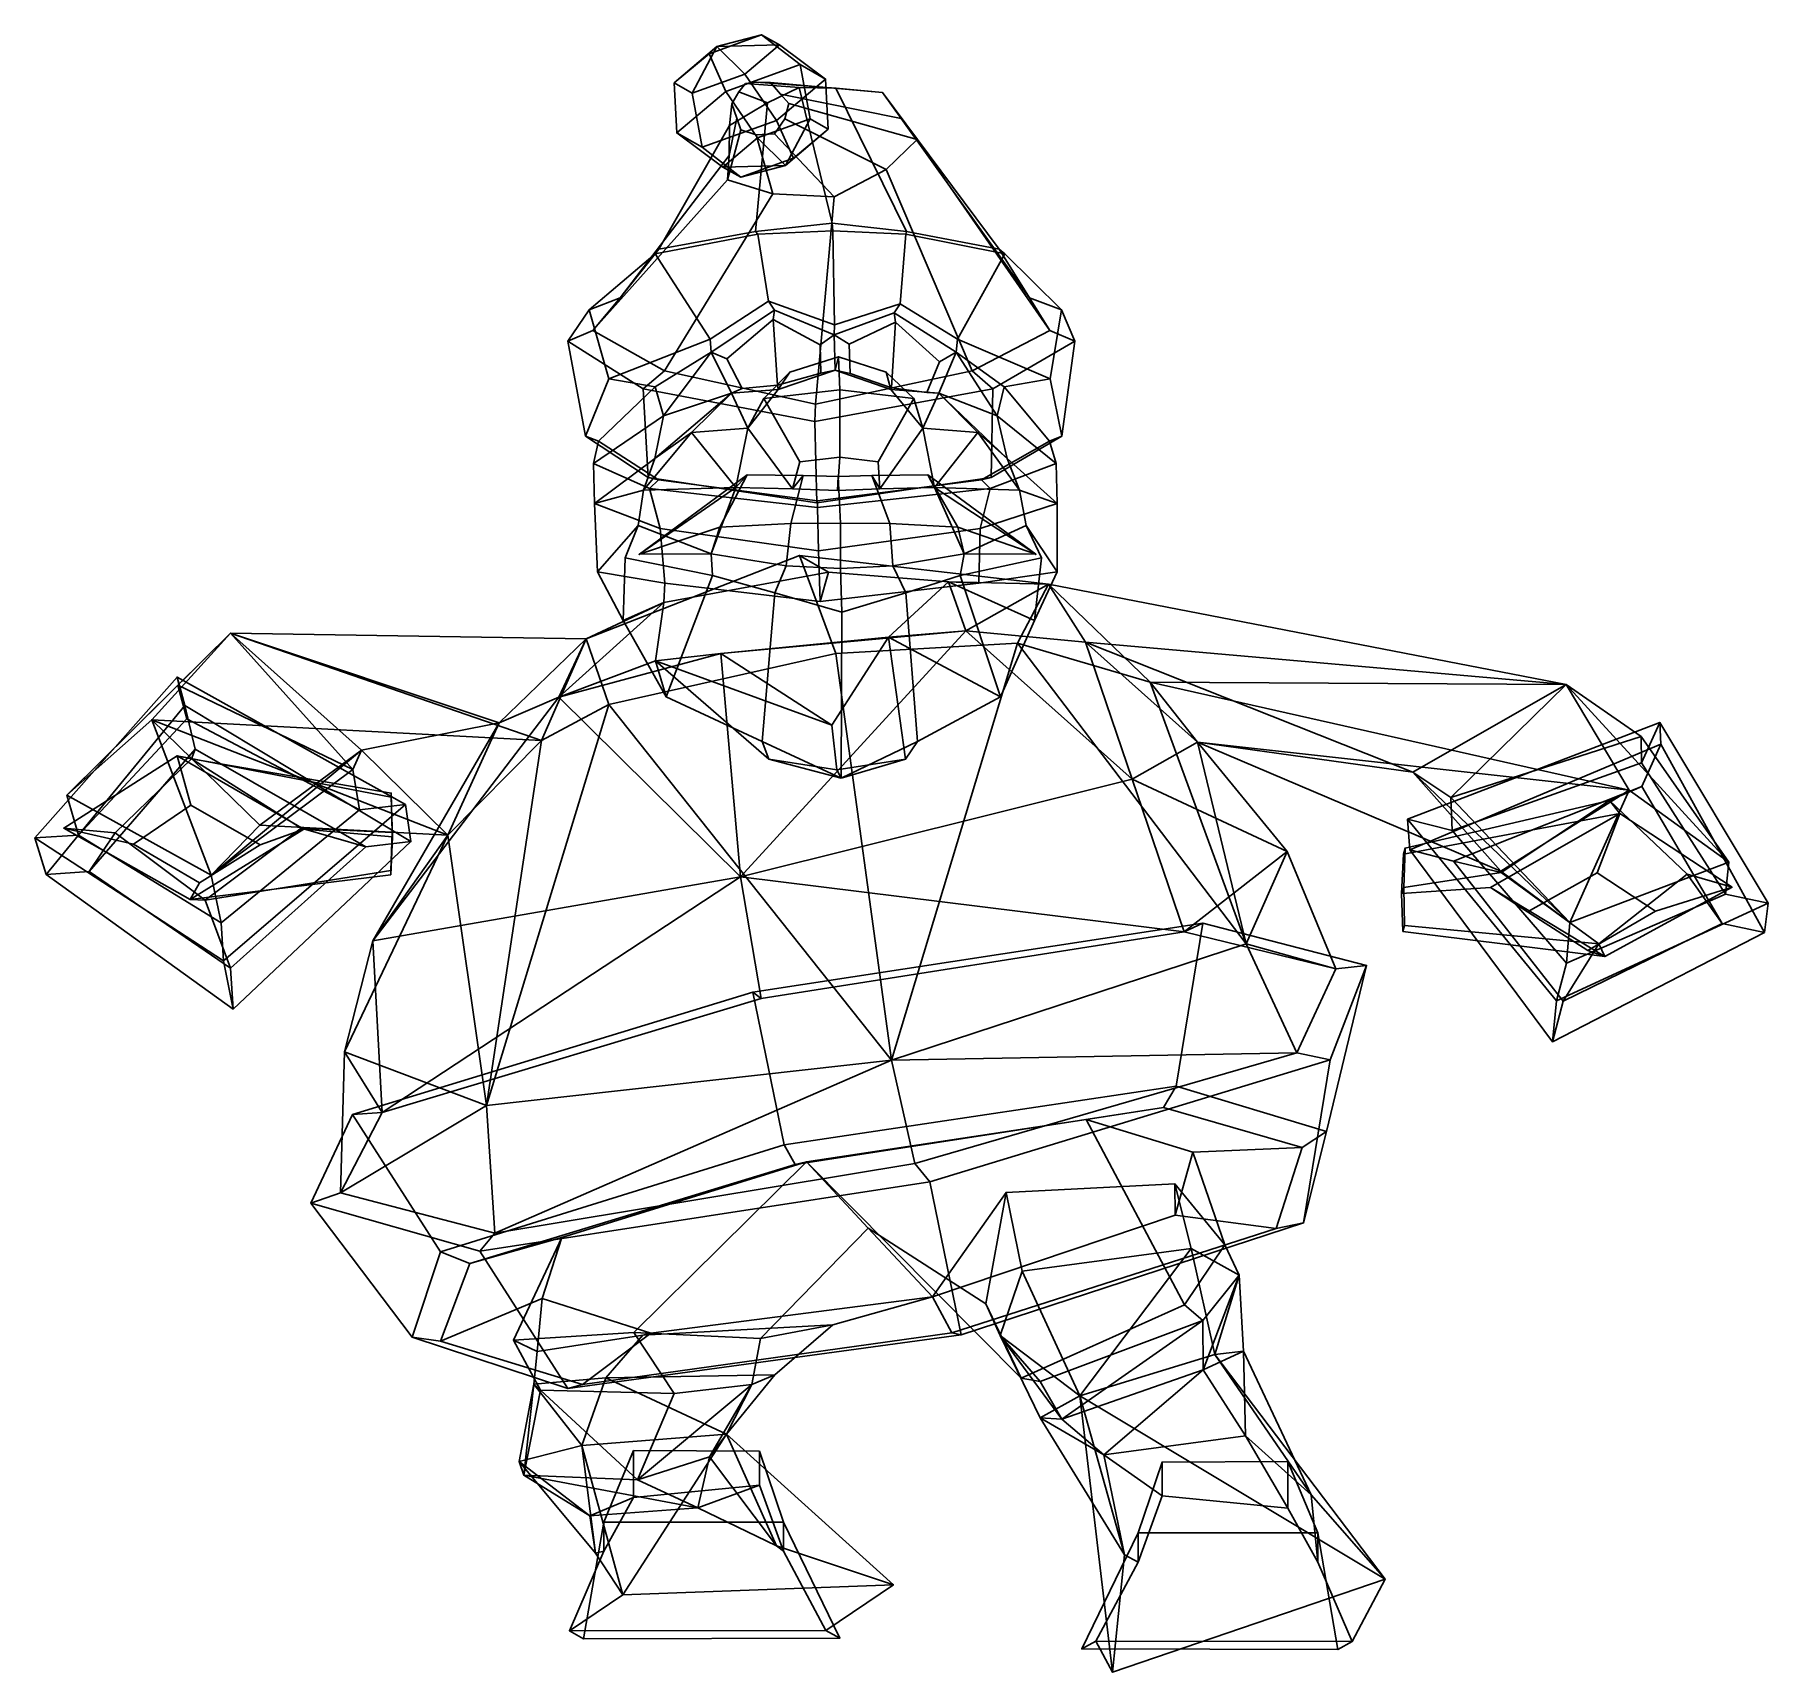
# Model space of a CAD drawing. Extents: x -237 to 232, y -162 to 281.
import ezdxf

# ---------------------------------------------------------------- set-up
doc = ezdxf.new("R2010")
doc.units = 0

msp = doc.modelspace()

# ---------------------------------------------------------------- linework, layer by layer
for p in [(-73.162956, 140.431793, 109.609863), (34.064144, 140.431793, 104.889267)]:
    msp.add_point(p)
for points in [[(-58.895756, 265.172791, -29.466976), (-52.22723, 277.793915, -37.082981), (-63.735882, 267.924805, -43.776291)], [(-52.22723, 277.793915, -37.082981), (-54.341972, 275.83075, -53.409828), (-63.735882, 267.924805, -43.776291)], [(-44.661701, 270.326691, -24.791136), (-52.22723, 277.793915, -37.082981), (-58.895756, 265.172791, -29.466976)], [(-52.22723, 277.793915, -37.082981), (-40.107868, 280.98468, -48.733936), (-54.341972, 275.83075, -53.409828)], [(-40.107868, 280.98468, -48.733936), (-29.637112, 272.875946, -57.594917), (-49.767128, 265.587189, -64.207558), (-54.341972, 275.83075, -53.409828)], [(-35.267742, 278.232666, -34.424618), (-40.107868, 280.98468, -48.733936), (-52.22723, 277.793915, -37.082981)], [(-44.661701, 270.326691, -24.791136), (-35.267742, 278.232666, -34.424618), (-52.22723, 277.793915, -37.082981)], [(-36.07716, 257.803253, -23.734631), (-22.792112, 268.983978, -37.35841), (-35.267742, 278.232666, -34.424618), (-44.661701, 270.326691, -24.791136)], [(-22.792112, 268.983978, -37.35841), (-29.637112, 272.875946, -57.594917), (-40.107868, 280.98468, -48.733936), (-35.267742, 278.232666, -34.424618)], [(-63.735882, 267.924805, -43.776291), (-54.341972, 275.83075, -53.409828), (-49.767128, 265.587189, -64.207558), (-63.052166, 254.406479, -50.583752)], [(-26.948473, 258.217682, -58.475136), (-41.182575, 253.063736, -63.151028), (-49.767128, 265.587189, -64.207558), (-29.637112, 272.875946, -57.594917)], [(-22.792112, 268.983978, -37.35841), (-22.108345, 255.465668, -44.165817), (-26.948473, 258.217682, -58.475136), (-29.637112, 272.875946, -57.594917)], [(-56.207169, 250.514511, -30.347244), (-58.895756, 265.172791, -29.466976), (-63.735882, 267.924805, -43.776291), (-63.052166, 254.406479, -50.583752)], [(-36.07716, 257.803253, -23.734631), (-44.661701, 270.326691, -24.791136), (-58.895756, 265.172791, -29.466976), (-56.207169, 250.514511, -30.347244)], [(-44.471912, 267.819489, -31.80776), (-46.24028, 265.534729, -31.748041), (-38.528465, 262.588531, 26.726847), (-29.969252, 266.718719, 28.559307)], [(-44.471912, 267.819489, -31.80776), (-29.969252, 266.718719, 28.559307), (-20.023058, 266.547729, 24.724558), (-41.560444, 268.121429, -32.729969)], [(-41.560444, 268.121429, -32.729969), (-20.023058, 266.547729, 24.724558), (-7.367664, 265.31604, 18.628414), (-37.681168, 268.025513, -34.077366)], [(-37.681168, 268.025513, -34.077366), (-7.367664, 265.31604, 18.628414), (-2.345542, 258.276855, 8.349338), (-35.012924, 264.886505, -35.73592)], [(-36.07716, 257.803253, -23.734631), (-31.5023, 247.559692, -34.532333), (-22.108345, 255.465668, -44.165817), (-22.792112, 268.983978, -37.35841)], [(-50.576485, 245.157791, -53.517494), (-63.052166, 254.406479, -50.583752), (-49.767128, 265.587189, -64.207558), (-41.182575, 253.063736, -63.151028)], [(-46.24028, 265.534729, -31.748041), (-48.160843, 262.233093, -31.878517), (-48.807255, 256.450104, 23.112186), (-38.528465, 262.588531, 26.726847)], [(-21.016737, 229.992447, 83.392311), (-29.969252, 266.718719, 28.559307), (-38.528465, 262.588531, 26.726847), (-41.737732, 227.775818, 77.021889)], [(-35.012924, 264.886505, -35.73592), (-2.345542, 258.276855, 8.349338), (1.985861, 252.658737, 0.027463), (-32.789703, 262.393585, -37.088654)], [(-21.016737, 229.992447, 83.392311), (-0.935733, 227.775818, 75.225609), (-20.023058, 266.547729, 24.724558), (-29.969252, 266.718719, 28.559307)], [(24.153473, 222.970901, 61.81086), (-7.367664, 265.31604, 18.628414), (-20.023058, 266.547729, 24.724558), (-0.935733, 227.775818, 75.225609)], [(32.359795, 209.839218, 36.093006), (-2.345542, 258.276855, 8.349338), (-7.367664, 265.31604, 18.628414), (24.153473, 222.970901, 61.81086)], [(-67.908737, 222.970932, 65.863838), (-41.737732, 227.775818, 77.021889), (-38.528465, 262.588531, 26.726847), (-48.807255, 256.450104, 23.112186)], [(-46.794781, 258.374329, -33.263844), (-45.763756, 255.222458, -34.366432), (-49.317223, 241.68251, 5.578467), (-48.934357, 248.30925, 13.390257)], [(-48.160843, 262.233093, -31.878517), (-46.794781, 258.374329, -33.263844), (-48.934357, 248.30925, 13.390257), (-48.807255, 256.450104, 23.112186)], [(-33.617031, 245.596481, -50.859123), (-41.182575, 253.063736, -63.151028), (-26.948473, 258.217682, -58.475136)], [(-33.804291, 258.194733, -37.742088), (-6.385736, 244.469894, -6.74342), (-20.43564, 237.15387, -10.394951), (-36.614635, 254.190445, -37.73608)], [(-32.789703, 262.393585, -37.088654), (1.985861, 252.658737, 0.027463), (-6.385736, 244.469894, -6.74342), (-33.804291, 258.194733, -37.742088)], [(-22.108345, 255.465668, -44.165817), (-33.617031, 245.596481, -50.859123), (-26.948473, 258.217682, -58.475136)], [(37.862965, 200.917648, 13.981501), (1.985861, 252.658737, 0.027463), (-2.345542, 258.276855, 8.349338), (32.359795, 209.839218, 36.093006)], [(-78.343346, 209.839218, 40.96664), (-67.908737, 222.970932, 65.863838), (-48.807255, 256.450104, 23.112186), (-48.934357, 248.30925, 13.390257)], [(-56.207169, 250.514511, -30.347244), (-63.052166, 254.406479, -50.583752), (-50.576485, 245.157791, -53.517494), (-45.736359, 242.405777, -39.208179)], [(-36.07716, 257.803253, -23.734631), (-56.207169, 250.514511, -30.347244), (-45.736359, 242.405777, -39.208179), (-31.5023, 247.559692, -34.532333)], [(-45.763756, 255.222458, -34.366432), (-41.56805, 253.903473, -36.113091), (-37.085842, 237.901657, -3.421662), (-49.317223, 241.68251, 5.578467)], [(-41.56805, 253.903473, -36.113091), (-36.614635, 254.190445, -37.73608), (-20.43564, 237.15387, -10.394951), (-37.085842, 237.901657, -3.421662)], [(-31.5023, 247.559692, -34.532333), (-33.617031, 245.596481, -50.859123), (-22.108345, 255.465668, -44.165817)], [(-33.617031, 245.596481, -50.859123), (-50.576485, 245.157791, -53.517494), (-41.182575, 253.063736, -63.151028)], [(16.839376, 190.075989, -3.962973), (-6.385736, 244.469894, -6.74342), (1.985861, 252.658737, 0.027463), (37.862965, 200.917648, 13.981501)], [(-85.768349, 200.917648, 19.424284), (-78.343346, 209.839218, 40.96664), (-48.934357, 248.30925, 13.390257), (-49.317223, 241.68251, 5.578467)], [(-45.736359, 242.405777, -39.208179), (-50.576485, 245.157791, -53.517494), (-33.617031, 245.596481, -50.859123)], [(-31.5023, 247.559692, -34.532333), (-45.736359, 242.405777, -39.208179), (-33.617031, 245.596481, -50.859123)], [(-25.552591, 181.057922, -19.638275), (-20.43564, 237.15387, -10.394951), (-6.385736, 244.469894, -6.74342), (16.839376, 190.075989, -3.962973)], [(-66.403038, 190.075989, -0.298283), (-85.768349, 200.917648, 19.424284), (-49.317223, 241.68251, 5.578467), (-37.085842, 237.901657, -3.421662)], [(-25.552591, 181.057922, -19.638275), (-66.403038, 190.075989, -0.298283), (-37.085842, 237.901657, -3.421662), (-20.43564, 237.15387, -10.394951)], [(-20.818293, 227.907959, 87.89991), (-21.016737, 229.992447, 83.392311), (-41.737732, 227.775818, 77.021889), (-41.094799, 227.004471, 82.506493)], [(-20.818293, 227.907959, 87.89991), (-1.0942, 227.00444, 80.745491), (-0.935733, 227.775818, 75.225609), (-21.016737, 229.992447, 83.392311)], [(-41.094799, 227.004471, 82.506493), (-41.737732, 227.775818, 77.021889), (-67.908737, 222.970932, 65.863838), (-68.954872, 221.743103, 71.2509)], [(-38.215816, 208.884705, 92.602501), (-41.094799, 227.004471, 82.506493), (-68.954872, 221.743103, 71.2509), (-54.001286, 198.572021, 84.601379)], [(-20.357044, 202.456863, 98.377113), (-20.818293, 227.907959, 87.89991), (-41.094799, 227.004471, 82.506493), (-38.215816, 208.884705, 92.602501)], [(-20.357044, 202.456863, 98.377113), (-2.645489, 208.176773, 91.334915), (-1.0942, 227.00444, 80.745491), (-20.818293, 227.907959, 87.89991)], [(-2.645489, 208.176773, 91.334915), (12.845492, 198.572021, 81.658508), (25.668972, 221.743103, 67.085152), (-1.0942, 227.00444, 80.745491)], [(-1.0942, 227.00444, 80.745491), (25.668972, 221.743103, 67.085152), (24.153473, 222.970901, 61.81086), (-0.935733, 227.775818, 75.225609)], [(-68.954872, 221.743103, 71.2509), (-67.908737, 222.970932, 65.863838), (-78.343346, 209.839218, 40.96664), (-86.786842, 206.541687, 43.890808)], [(-54.001286, 198.572021, 84.601379), (-68.954872, 221.743103, 71.2509), (-86.786842, 206.541687, 43.890808), (-81.49015, 187.848068, 69.245514)], [(12.845492, 198.572021, 81.658508), (37.979523, 187.848068, 63.985943), (41.027588, 206.541687, 38.263866), (25.668972, 221.743103, 67.085152)], [(25.668972, 221.743103, 67.085152), (41.027588, 206.541687, 38.263866), (32.359795, 209.839218, 36.093006), (24.153473, 222.970901, 61.81086)], [(-86.786842, 206.541687, 43.890808), (-78.343346, 209.839218, 40.96664), (-85.768349, 200.917648, 19.424284), (-92.553497, 198.06517, 19.091093)], [(-81.49015, 187.848068, 69.245514), (-86.786842, 206.541687, 43.890808), (-92.553497, 198.06517, 19.091093), (-87.752579, 172.405228, 34.304276)], [(-38.215816, 208.884705, 92.602501), (-54.001286, 198.572021, 84.601379), (-53.723347, 195.068375, 84.0466), (-36.626099, 206.43988, 91.905609)], [(-36.973446, 203.896683, 90.089127), (-36.626099, 206.43988, 91.905609), (-53.723347, 195.068375, 84.0466), (-49.560352, 193.262833, 84.267502)], [(-20.357044, 202.456863, 98.377113), (-38.215816, 208.884705, 92.602501), (-36.626099, 206.43988, 91.905609), (-20.452492, 199.80867, 96.208969)], [(-36.973446, 203.896683, 90.089127), (-24.244568, 197.102798, 94.190826), (-20.452492, 199.80867, 96.208969), (-36.626099, 206.43988, 91.905609)], [(-20.357044, 202.456863, 98.377113), (-20.452492, 199.80867, 96.208969), (-4.290301, 205.731949, 90.780411), (-2.645489, 208.176773, 91.334915)], [(-2.645489, 208.176773, 91.334915), (-4.290301, 205.731949, 90.780411), (12.519877, 195.068375, 81.130295), (12.845492, 198.572021, 81.658508)], [(41.027588, 206.541687, 38.263866), (44.592583, 198.06517, 13.053331), (37.862965, 200.917648, 13.981501), (32.359795, 209.839218, 36.093006)], [(37.979523, 187.848068, 63.985943), (41.147148, 172.405228, 28.629553), (44.592583, 198.06517, 13.053331), (41.027588, 206.541687, 38.263866)], [(-35.807281, 186.191818, 95.476135), (-36.973446, 203.896683, 90.089127), (-49.560352, 193.262833, 84.267502), (-45.409229, 185.300903, 90.641525)], [(-24.244568, 197.102798, 94.190826), (-36.973446, 203.896683, 90.089127), (-35.807281, 186.191818, 95.476135), (-24.060755, 189.392868, 98.366074)], [(-3.858564, 203.219666, 88.694206), (-4.290301, 205.731949, 90.780411), (-20.452492, 199.80867, 96.208969), (-16.379562, 197.267929, 93.974426)], [(-16.379562, 197.267929, 93.974426), (-16.181068, 189.284912, 98.483208), (-4.996937, 185.443253, 93.738113), (-3.858564, 203.219666, 88.694206)], [(-4.996937, 185.443253, 93.738113), (4.578854, 184.205063, 86.88427), (8.0389, 192.526733, 79.272697), (-3.858564, 203.219666, 88.694206)], [(-3.858564, 203.219666, 88.694206), (8.0389, 192.526733, 79.272697), (12.519877, 195.068375, 81.130295), (-4.290301, 205.731949, 90.780411)], [(-92.553497, 198.06517, 19.091093), (-85.768349, 200.917648, 19.424284), (-66.403038, 190.075989, -0.298283), (-72.197243, 185.171555, -2.18915)], [(-87.752579, 172.405228, 34.304276), (-92.553497, 198.06517, 19.091093), (-72.197243, 185.171555, -2.18915), (-70.764755, 161.220978, 9.341838)], [(-68.883179, 185.690689, 70.163597), (-53.723347, 195.068375, 84.0466), (-54.001286, 198.572021, 84.601379), (-81.49015, 187.848068, 69.245514)], [(-24.060755, 189.392868, 98.366074), (-20.224857, 190.252197, 101.379616), (-20.452492, 199.80867, 96.208969), (-24.244568, 197.102798, 94.190826)], [(-16.181068, 189.284912, 98.483208), (-16.379562, 197.267929, 93.974426), (-20.452492, 199.80867, 96.208969), (-20.224857, 190.252197, 101.379616)], [(25.502003, 185.690689, 66.008354), (37.979523, 187.848068, 63.985943), (12.845492, 198.572021, 81.658508), (12.519877, 195.068375, 81.130295)], [(44.592583, 198.06517, 13.053331), (22.445, 185.171555, -6.35571), (16.839376, 190.075989, -3.962973), (37.862965, 200.917648, 13.981501)], [(41.147148, 172.405228, 28.629553), (22.031382, 161.220978, 5.256552), (22.445, 185.171555, -6.35571), (44.592583, 198.06517, 13.053331)], [(-66.684082, 177.833511, 73.82785), (-53.723347, 195.068375, 84.0466), (-68.883179, 185.690689, 70.163597)], [(-48.262234, 184.023407, 92.4132), (-53.723347, 195.068375, 84.0466), (-66.684082, 177.833511, 73.82785)], [(-45.409229, 185.300903, 90.641525), (-49.560352, 193.262833, 84.267502), (-53.723347, 195.068375, 84.0466), (-48.262234, 184.023407, 92.4132)], [(-18.95907, 184.897141, 124.069084), (-19.325983, 193.870377, 115.734787), (-32.433002, 189.67836, 114.188774), (-39.538647, 182.571808, 118.821266)], [(-19.325983, 193.870377, 115.734787), (-20.224857, 190.252197, 101.379616), (-35.644794, 185.011841, 98.395256), (-32.433002, 189.67836, 114.188774)], [(-19.325983, 193.870377, 115.734787), (-6.40553, 189.67836, 113.042938), (-5.12684, 185.011841, 97.05172), (-20.224857, 190.252197, 101.379616)], [(-18.95907, 184.897141, 124.069084), (1.079716, 182.571808, 117.033073), (-6.40553, 189.67836, 113.042938), (-19.325983, 193.870377, 115.734787)], [(4.578854, 184.205063, 86.88427), (7.815133, 184.023407, 89.944435), (12.519877, 195.068375, 81.130295), (8.0389, 192.526733, 79.272697)], [(7.815133, 184.023407, 89.944435), (23.633419, 177.833511, 69.851677), (12.519877, 195.068375, 81.130295)], [(23.633419, 177.833511, 69.851677), (25.502003, 185.690689, 66.008354), (12.519877, 195.068375, 81.130295)], [(-81.49015, 187.848068, 69.245514), (-87.752579, 172.405228, 34.304276), (-84.259331, 171.056976, 36.093086), (-68.883179, 185.690689, 70.163597)], [(-72.197243, 185.171555, -2.18915), (-66.403038, 190.075989, -0.298283), (-25.552591, 181.057922, -19.638275), (-25.686817, 176.359085, -22.687162)], [(-39.538647, 182.571808, 118.821266), (-32.433002, 189.67836, 114.188774), (-35.644794, 185.011841, 98.395256), (-43.86483, 174.53479, 103.089165)], [(-35.807281, 186.191818, 95.476135), (-35.644794, 185.011841, 98.395256), (-20.224857, 190.252197, 101.379616), (-24.060755, 189.392868, 98.366074)], [(22.445, 185.171555, -6.35571), (-25.686817, 176.359085, -22.687162), (-25.552591, 181.057922, -19.638275), (16.839376, 190.075989, -3.962973)], [(-4.996937, 185.443253, 93.738113), (-16.181068, 189.284912, 98.483208), (-20.224857, 190.252197, 101.379616), (-5.12684, 185.011841, 97.05172)], [(1.079716, 182.571808, 117.033073), (3.473886, 174.53476, 101.005104), (-5.12684, 185.011841, 97.05172), (-6.40553, 189.67836, 113.042938)], [(37.979523, 187.848068, 63.985943), (25.502003, 185.690689, 66.008354), (37.824615, 171.056946, 30.718424), (41.147148, 172.405228, 28.629553)], [(-68.883179, 185.690689, 70.163597), (-84.259331, 171.056976, 36.093086), (-85.639076, 164.961899, 40.051079), (-66.684082, 177.833511, 73.82785)], [(-70.764755, 161.220978, 9.341838), (-72.197243, 185.171555, -2.18915), (-25.686817, 176.359085, -22.687162), (-25.199896, 154.330704, -11.626819)], [(-68.995186, 166.298233, 78.624184), (-48.262234, 184.023407, 92.4132), (-66.684082, 177.833511, 73.82785)], [(-59.075779, 173.381165, 100.888451), (-48.262234, 184.023407, 92.4132), (-68.995186, 166.298233, 78.624184)], [(-59.075779, 173.381165, 100.888451), (-43.86483, 174.53479, 103.089165), (-48.262234, 184.023407, 92.4132)], [(-35.807281, 186.191818, 95.476135), (-45.409229, 185.300903, 90.641525), (-48.262234, 184.023407, 92.4132), (-35.644794, 185.011841, 98.395256)], [(-43.86483, 174.53479, 103.089165), (-35.644794, 185.011841, 98.395256), (-48.262234, 184.023407, 92.4132)], [(-18.916122, 166.686691, 125.044701), (-18.95907, 184.897141, 124.069084), (-39.538647, 182.571808, 118.821266), (-29.739292, 165.387329, 120.283569)], [(22.031382, 161.220978, 5.256552), (-25.199896, 154.330704, -11.626819), (-25.686817, 176.359085, -22.687162), (22.445, 185.171555, -6.35571)], [(-18.916122, 166.686691, 125.044701), (-8.553225, 165.387329, 119.350868), (1.079716, 182.571808, 117.033073), (-18.95907, 184.897141, 124.069084)], [(-4.996937, 185.443253, 93.738113), (-5.12684, 185.011841, 97.05172), (7.815133, 184.023407, 89.944435), (4.578854, 184.205063, 86.88427)], [(3.473886, 174.53476, 101.005104), (7.815133, 184.023407, 89.944435), (-5.12684, 185.011841, 97.05172)], [(18.432592, 173.381165, 97.476196), (7.815133, 184.023407, 89.944435), (3.473886, 174.53476, 101.005104)], [(18.432592, 173.381165, 97.476196), (26.35708, 166.298233, 74.426361), (7.815133, 184.023407, 89.944435)], [(26.35708, 166.298233, 74.426361), (23.633419, 177.833511, 69.851677), (7.815133, 184.023407, 89.944435)], [(25.502003, 185.690689, 66.008354), (23.633419, 177.833511, 69.851677), (39.546844, 164.961899, 34.539852), (37.824615, 171.056946, 30.718424)], [(-29.739292, 165.387329, 120.283569), (-39.538647, 182.571808, 118.821266), (-43.86483, 174.53479, 103.089165), (-31.725744, 158.155228, 109.183136)], [(-8.553225, 165.387329, 119.350868), (-8.08271, 158.155228, 108.142265), (3.473886, 174.53476, 101.005104), (1.079716, 182.571808, 117.033073)], [(-66.684082, 177.833511, 73.82785), (-85.639076, 164.961899, 40.051079), (-85.354965, 154.126099, 47.015823), (-68.995186, 166.298233, 78.624184)], [(-47.098545, 158.469986, 103.197418), (-43.86483, 174.53479, 103.089165), (-59.075779, 173.381165, 100.888451)], [(-31.725744, 158.155228, 109.183136), (-43.86483, 174.53479, 103.089165), (-47.098545, 158.469986, 103.197418)], [(-8.08271, 158.155228, 108.142265), (6.704606, 158.469986, 100.828773), (3.473886, 174.53476, 101.005104)], [(6.704606, 158.469986, 100.828773), (18.432592, 173.381165, 97.476196), (3.473886, 174.53476, 101.005104)], [(23.633419, 177.833511, 69.851677), (26.35708, 166.298233, 74.426361), (39.875874, 154.126068, 41.502621), (39.546844, 164.961899, 34.539852)], [(-87.752579, 172.405228, 34.304276), (-70.764755, 161.220978, 9.341838), (-68.036858, 160.591324, 10.625788), (-84.259331, 171.056976, 36.093086)], [(-85.639076, 164.961899, 40.051079), (-84.259331, 171.056976, 36.093086), (-68.036858, 160.591324, 10.625788), (-70.484291, 158.182617, 9.288993)], [(-72.025169, 157.761719, 81.739594), (-59.075779, 173.381165, 100.888451), (-68.995186, 166.298233, 78.624184)], [(-47.098545, 158.469986, 103.197418), (-59.075779, 173.381165, 100.888451), (-72.025169, 157.761719, 81.739594)], [(6.704606, 158.469986, 100.828773), (29.649122, 157.761719, 77.263451), (18.432592, 173.381165, 97.476196)], [(29.649122, 157.761719, 77.263451), (26.35708, 166.298233, 74.426361), (18.432592, 173.381165, 97.476196)], [(41.147148, 172.405228, 28.629553), (37.824615, 171.056946, 30.718424), (19.42687, 160.591324, 6.775258), (22.031382, 161.220978, 5.256552)], [(39.546844, 164.961899, 34.539852), (21.747355, 158.182617, 5.228558), (19.42687, 160.591324, 6.775258), (37.824615, 171.056946, 30.718424)], [(-85.354965, 154.126099, 47.015823), (-85.639076, 164.961899, 40.051079), (-70.484291, 158.182617, 9.288993), (-67.527489, 147.429001, 12.04992)], [(-68.995186, 166.298233, 78.624184), (-85.354965, 154.126099, 47.015823), (-72.025169, 157.761719, 81.739594)], [(-18.916122, 166.686691, 125.044701), (-29.739292, 165.387329, 120.283569), (-31.725744, 158.155228, 109.183136), (-19.60808, 157.6996, 115.389633)], [(-18.916122, 166.686691, 125.044701), (-19.60808, 157.6996, 115.389633), (-8.08271, 158.155228, 108.142265), (-8.553225, 165.387329, 119.350868)], [(39.875874, 154.126068, 41.502621), (19.044622, 147.429001, 8.238642), (21.747355, 158.182617, 5.228558), (39.546844, 164.961899, 34.539852)], [(26.35708, 166.298233, 74.426361), (29.649122, 157.761719, 77.263451), (39.875874, 154.126068, 41.502621)], [(-51.373089, 147.783371, 126.024422), (-44.042637, 161.92659, 117.092552), (-73.162956, 140.431793, 109.609863)], [(-44.042637, 161.92659, 117.092552), (-47.098545, 158.469986, 103.197418), (-73.162956, 140.431793, 109.609863)], [(-70.764755, 161.220978, 9.341838), (-25.199896, 154.330704, -11.626819), (-25.033964, 154.888031, -7.85776), (-68.036858, 160.591324, 10.625788)], [(-70.484291, 158.182617, 9.288993), (-68.036858, 160.591324, 10.625788), (-25.033964, 154.888031, -7.85776), (-25.006317, 153.053558, -7.229736)], [(-28.880945, 161.735977, 116.634949), (-44.042637, 161.92659, 117.092552), (-51.373089, 147.783371, 126.024422), (-32.192547, 148.773239, 134.35054)], [(-44.042637, 161.92659, 117.092552), (-28.880945, 161.735977, 116.634949), (-31.725744, 158.155228, 109.183136), (-47.098545, 158.469986, 103.197418)], [(-32.192547, 148.773239, 134.35054), (-18.767015, 148.824478, 134.494186), (-19.431845, 161.419373, 119.392761), (-28.880945, 161.735977, 116.634949)], [(-19.431845, 161.419373, 119.392761), (-19.60808, 157.6996, 115.389633), (-31.725744, 158.155228, 109.183136), (-28.880945, 161.735977, 116.634949)], [(22.031382, 161.220978, 5.256552), (19.42687, 160.591324, 6.775258), (-25.033964, 154.888031, -7.85776), (-25.199896, 154.330704, -11.626819)], [(21.747355, 158.182617, 5.228558), (-25.006317, 153.053558, -7.229736), (-25.033964, 154.888031, -7.85776), (19.42687, 160.591324, 6.775258)], [(-19.431845, 161.419373, 119.392761), (-10.26165, 161.735977, 115.815247), (-8.08271, 158.155228, 108.142265), (-19.60808, 157.6996, 115.389633)], [(-5.406048, 148.773239, 133.17128), (-10.26165, 161.735977, 115.815247), (-19.431845, 161.419373, 119.392761), (-18.767015, 148.824478, 134.494186)], [(-10.26165, 161.735977, 115.815247), (-5.406048, 148.773239, 133.17128), (12.968608, 147.783371, 123.191818), (4.881599, 161.926559, 114.938698)], [(4.881599, 161.926559, 114.938698), (6.704606, 158.469986, 100.828773), (-8.08271, 158.155228, 108.142265), (-10.26165, 161.735977, 115.815247)], [(12.968608, 147.783371, 123.191818), (34.064144, 140.431793, 104.889267), (4.881599, 161.926559, 114.938698)], [(4.881599, 161.926559, 114.938698), (34.064144, 140.431793, 104.889267), (6.704606, 158.469986, 100.828773)], [(-73.495605, 148.239059, 86.015533), (-72.025169, 157.761719, 81.739594), (-85.354965, 154.126099, 47.015823), (-84.497375, 135.68631, 56.257282)], [(-73.495605, 148.239059, 86.015533), (-53.788628, 140.57666, 118.012665), (-47.098545, 158.469986, 103.197418), (-72.025169, 157.761719, 81.739594)], [(-73.162956, 140.431793, 109.609863), (-47.098545, 158.469986, 103.197418), (-53.788628, 140.57666, 118.012665)], [(-67.527489, 147.429001, 12.04992), (-70.484291, 158.182617, 9.288993), (-25.006317, 153.053558, -7.229736), (-24.719181, 141.377884, -0.707197)], [(19.044622, 147.429001, 8.238642), (-24.719181, 141.377884, -0.707197), (-25.006317, 153.053558, -7.229736), (21.747355, 158.182617, 5.228558)], [(31.489622, 148.239059, 81.393639), (29.649122, 157.761719, 77.263451), (6.704606, 158.469986, 100.828773), (14.670737, 140.57666, 114.998787)], [(34.064144, 140.431793, 104.889267), (14.670737, 140.57666, 114.998787), (6.704606, 158.469986, 100.828773)], [(31.489622, 148.239059, 81.393639), (39.833733, 135.68631, 50.783688), (39.875874, 154.126068, 41.502621), (29.649122, 157.761719, 77.263451)], [(-84.497375, 135.68631, 56.257282), (-85.354965, 154.126099, 47.015823), (-67.527489, 147.429001, 12.04992), (-66.294792, 132.636154, 21.450298)], [(39.833733, 135.68631, 50.783688), (18.642786, 132.636154, 17.710981), (19.044622, 147.429001, 8.238642), (39.875874, 154.126068, 41.502621)], [(-77.528999, 122.502327, 66.052536), (-77.01696, 139.433441, 93.388733), (-73.495605, 148.239059, 86.015533), (-84.497375, 135.68631, 56.257282)], [(-73.495605, 148.239059, 86.015533), (-77.01696, 139.433441, 93.388733), (-53.413925, 134.725525, 110.494415), (-53.788628, 140.57666, 118.012665)], [(-53.788628, 140.57666, 118.012665), (-51.373089, 147.783371, 126.024422), (-73.162956, 140.431793, 109.609863)], [(-66.294792, 132.636154, 21.450298), (-67.527489, 147.429001, 12.04992), (-24.719181, 141.377884, -0.707197), (-24.249502, 127.645905, 9.961363)], [(-32.192547, 148.773239, 134.35054), (-51.373089, 147.783371, 126.024422), (-53.788628, 140.57666, 118.012665), (-33.494045, 137.293518, 128.288986)], [(-18.767015, 148.824478, 134.494186), (-32.192547, 148.773239, 134.35054), (-33.494045, 137.293518, 128.288986), (-18.788086, 136.530029, 134.015594)], [(18.642786, 132.636154, 17.710981), (-24.249502, 127.645905, 9.961363), (-24.719181, 141.377884, -0.707197), (19.044622, 147.429001, 8.238642)], [(-18.767015, 148.824478, 134.494186), (-18.788086, 136.530029, 134.015594), (-4.642263, 137.293518, 127.018814), (-5.406048, 148.773239, 133.17128)], [(-5.406048, 148.773239, 133.17128), (-4.642263, 137.293518, 127.018814), (14.670737, 140.57666, 114.998787), (12.968608, 147.783371, 123.191818)], [(14.670737, 140.57666, 114.998787), (34.064144, 140.431793, 104.889267), (12.968608, 147.783371, 123.191818)], [(31.489622, 148.239059, 81.393639), (14.670737, 140.57666, 114.998787), (13.636792, 134.725525, 107.542564), (35.645298, 139.433441, 88.428856)], [(33.753094, 122.502296, 61.153419), (39.833733, 135.68631, 50.783688), (31.489622, 148.239059, 81.393639), (35.645298, 139.433441, 88.428856)], [(-29.865641, 140.077942, -26.751774), (-20.038681, 113.554657, -72.127357), (-81.482826, 99.802765, -74.159637), (-87.538521, 117.583237, -27.239922)], [(-29.865641, 140.077942, -26.751774), (-87.538521, 117.583237, -27.239922), (-66.529854, 127.400124, 17.480358), (-22.030123, 135.578888, -2.903964)], [(-53.413925, 134.725525, 110.494415), (-77.01696, 139.433441, 93.388733), (-77.528999, 122.502327, 66.052536), (-65.979591, 101.881149, 91.927788)], [(-36.539494, 129.957825, 133.780121), (-33.494045, 137.293518, 128.288986), (-53.788628, 140.57666, 118.012665), (-53.413925, 134.725525, 110.494415)], [(-18.427444, 124.779182, 142.207458), (-18.788086, 136.530029, 134.015594), (-33.494045, 137.293518, 128.288986), (-36.539494, 129.957825, 133.780121)], [(-29.865641, 140.077942, -26.751774), (37.516788, 132.33371, -19.689217), (29.125998, 116.389458, -63.999855), (-20.038681, 113.554657, -72.127357)], [(-22.030123, 135.578888, -2.903964), (10.425743, 132.992416, 19.647781), (37.516788, 132.33371, -19.689217), (-29.865641, 140.077942, -26.751774)], [(-18.427444, 124.779182, 142.207458), (-1.126048, 129.957825, 132.221054), (-4.642263, 137.293518, 127.018814), (-18.788086, 136.530029, 134.015594)], [(-1.126048, 129.957825, 132.221054), (13.636792, 134.725525, 107.542564), (14.670737, 140.57666, 114.998787), (-4.642263, 137.293518, 127.018814)], [(13.636792, 134.725525, 107.542564), (24.522238, 101.881119, 87.943504), (33.753094, 122.502296, 61.153419), (35.645298, 139.433441, 88.428856)], [(-77.528999, 122.502327, 66.052536), (-84.497375, 135.68631, 56.257282), (-66.294792, 132.636154, 21.450298), (-66.529854, 127.400124, 17.480358)], [(-66.529854, 127.400124, 17.480358), (-66.294792, 132.636154, 21.450298), (-24.249502, 127.645905, 9.961363), (-22.030123, 135.578888, -2.903964)], [(-39.95121, 89.74881, 131.018143), (-36.539494, 129.957825, 133.780121), (-53.413925, 134.725525, 110.494415), (-65.979591, 101.881149, 91.927788)], [(10.425743, 132.992416, 19.647781), (-22.030123, 135.578888, -2.903964), (-24.249502, 127.645905, 9.961363), (18.642786, 132.636154, 17.710981)], [(24.522238, 101.881119, 87.943504), (-5.761057, 117.958038, 49.85754), (10.425743, 132.992416, 19.647781), (33.753094, 122.502296, 61.153419)], [(15.134848, 119.705894, 32.500679), (10.425743, 132.992416, 19.647781), (-5.761057, 117.958038, 49.85754)], [(2.029745, 89.74881, 129.169952), (24.522238, 101.881119, 87.943504), (13.636792, 134.725525, 107.542564), (-1.126048, 129.957825, 132.221054)], [(33.753094, 122.502296, 61.153419), (10.425743, 132.992416, 19.647781), (18.642786, 132.636154, 17.710981), (39.833733, 135.68631, 50.783688)], [(37.516788, 132.33371, -19.689217), (10.425743, 132.992416, 19.647781), (15.134848, 119.705894, 32.500679)], [(47.558254, 116.668381, 27.372927), (37.516788, 132.33371, -19.689217), (15.134848, 119.705894, 32.500679)], [(65.051186, 105.853607, -46.7756), (29.125998, 116.389458, -63.999855), (37.516788, 132.33371, -19.689217)], [(47.558254, 116.668381, 27.372927), (177.562073, 105.193237, 27.047007), (37.516788, 132.33371, -19.689217)], [(65.051186, 105.853607, -46.7756), (37.516788, 132.33371, -19.689217), (177.562073, 105.193237, 27.047007)], [(-87.538521, 117.583237, -27.239922), (-94.985817, 101.806541, 21.531292), (-66.529854, 127.400124, 17.480358)], [(-94.985817, 101.806541, 21.531292), (-68.864067, 111.587471, 47.388493), (-66.529854, 127.400124, 17.480358)], [(-65.979591, 101.881149, 91.927788), (-77.528999, 122.502327, 66.052536), (-66.529854, 127.400124, 17.480358), (-68.864067, 111.587471, 47.388493)], [(-18.620092, 79.863365, 137.831604), (-18.427444, 124.779182, 142.207458), (-36.539494, 129.957825, 133.780121), (-39.95121, 89.74881, 131.018143)], [(-18.620092, 79.863365, 137.831604), (2.029745, 89.74881, 129.169952), (-1.126048, 129.957825, 132.221054), (-18.427444, 124.779182, 142.207458)], [(-228.06691, 75.235893, 60.906067), (-198.021622, 105.042206, 69.675842), (-183.857681, 119.043777, 19.18832)], [(-228.06691, 75.235893, 60.906067), (-183.857681, 119.043777, 19.18832), (-205.137314, 95.644501, -11.05038)], [(-99.674728, 90.056793, -57.235634), (-205.137314, 95.644501, -11.05038), (-183.857681, 119.043777, 19.18832)], [(-150.72731, 82.19297, 57.879124), (-183.857681, 119.043777, 19.18832), (-198.021622, 105.042206, 69.675842)], [(-111.144859, 94.79818, 12.236582), (-87.538521, 117.583237, -27.239922), (-183.857681, 119.043777, 19.18832)], [(-111.144859, 94.79818, 12.236582), (-183.857681, 119.043777, 19.18832), (-148.409622, 87.42511, 42.254211)], [(-99.674728, 90.056793, -57.235634), (-183.857681, 119.043777, 19.18832), (-87.538521, 117.583237, -27.239922)], [(-150.72731, 82.19297, 57.879124), (-148.409622, 87.42511, 42.254211), (-183.857681, 119.043777, 19.18832)], [(-111.144859, 94.79818, 12.236582), (-94.985817, 101.806541, 21.531292), (-87.538521, 117.583237, -27.239922)], [(-99.674728, 90.056793, -57.235634), (-87.538521, 117.583237, -27.239922), (-81.482826, 99.802765, -74.159637)], [(-51.187263, 113.543106, 26.165804), (15.134848, 119.705894, 32.500679), (-5.761057, 117.958038, 49.85754)], [(-45.815018, 53.15377, 102.171982), (15.134848, 119.705894, 32.500679), (-51.187263, 113.543106, 26.165804)], [(-21.077, 94.187752, 82.023582), (-51.187263, 113.543106, 26.165804), (-5.761057, 117.958038, 49.85754)], [(-45.815018, 53.15377, 102.171982), (60.185669, 79.543091, 81.436874), (15.134848, 119.705894, 32.500679)], [(-1.149532, 85.013329, 113.710403), (-19.801714, 82.137726, 110.991386), (-21.077, 94.187752, 82.023582), (-5.761057, 117.958038, 49.85754)], [(2.029745, 89.74881, 129.169952), (-1.149532, 85.013329, 113.710403), (-5.761057, 117.958038, 49.85754), (24.522238, 101.881119, 87.943504)], [(60.185669, 79.543091, 81.436874), (47.558254, 116.668381, 27.372927), (15.134848, 119.705894, 32.500679)], [(-51.187263, 113.543106, 26.165804), (-68.864067, 111.587471, 47.388493), (-94.985817, 101.806541, 21.531292)], [(-45.815018, 53.15377, 102.171982), (-51.187263, 113.543106, 26.165804), (-94.985817, 101.806541, 21.531292)], [(-4.98881, 3.533392, -115.028954), (-81.482826, 99.802765, -74.159637), (-20.038681, 113.554657, -72.127357)], [(-21.077, 94.187752, 82.023582), (-68.864067, 111.587471, 47.388493), (-51.187263, 113.543106, 26.165804)], [(-4.98881, 3.533392, -115.028954), (-20.038681, 113.554657, -72.127357), (29.125998, 116.389458, -63.999855)], [(90.975334, 35.008369, -68.276665), (-4.98881, 3.533392, -115.028954), (29.125998, 116.389458, -63.999855)], [(90.975334, 35.008369, -68.276665), (29.125998, 116.389458, -63.999855), (65.051186, 105.853607, -46.7756)], [(60.185669, 79.543091, 81.436874), (77.790276, 89.620621, -7.485319), (47.558254, 116.668381, 27.372927)], [(77.790276, 89.620621, -7.485319), (136.090302, 81.518097, 51.094055), (47.558254, 116.668381, 27.372927)], [(47.558254, 116.668381, 27.372927), (136.090302, 81.518097, 51.094055), (177.562073, 105.193237, 27.047007)], [(-39.95121, 89.74881, 131.018143), (-65.979591, 101.881149, 91.927788), (-68.864067, 111.587471, 47.388493), (-38.142788, 85.013329, 115.339012)], [(-38.142788, 85.013329, 115.339012), (-68.864067, 111.587471, 47.388493), (-21.077, 94.187752, 82.023582), (-19.801714, 82.137726, 110.991386)], [(-233.728806, 53.799599, 128.939285), (-196.148712, 99.547707, 142.15123), (-198.283752, 107.185837, 109.862213), (-236.801315, 63.698673, 96.683502)], [(-236.801315, 63.698673, 96.683502), (-198.283752, 107.185837, 109.862213), (-195.589767, 95.89724, 105.525497), (-224.912125, 64.466507, 96.107506)], [(-224.912125, 64.466507, 96.107506), (-195.589767, 95.89724, 105.525497), (-198.021622, 105.042206, 69.675842), (-228.06691, 75.235893, 60.906067)], [(-136.472015, 72.723793, 92.756775), (-198.283752, 107.185837, 109.862213), (-196.148712, 99.547707, 142.15123), (-135.012375, 62.679623, 125.075691)], [(-136.472015, 72.723793, 92.756775), (-148.90509, 71.303711, 93.132713), (-195.589767, 95.89724, 105.525497), (-198.283752, 107.185837, 109.862213)], [(-198.021622, 105.042206, 69.675842), (-195.589767, 95.89724, 105.525497), (-148.90509, 71.303711, 93.132713), (-150.72731, 82.19297, 57.879124)], [(90.975334, 35.008369, -68.276665), (65.051186, 105.853607, -46.7756), (77.790276, 89.620621, -7.485319)], [(65.051186, 105.853607, -46.7756), (177.562073, 105.193237, 27.047007), (194.583725, 76.60363, -0.147274)], [(77.790276, 89.620621, -7.485319), (65.051186, 105.853607, -46.7756), (194.583725, 76.60363, -0.147274)], [(146.342453, 74.62999, 70.007545), (177.562073, 105.193237, 27.047007), (136.090302, 81.518097, 51.094055)], [(146.342453, 74.62999, 70.007545), (197.832672, 91.108231, 75.239899), (177.562073, 105.193237, 27.047007)], [(221.567032, 57.124821, 65.524445), (194.583725, 76.60363, -0.147274), (177.562073, 105.193237, 27.047007)], [(221.567032, 57.124821, 65.524445), (177.562073, 105.193237, 27.047007), (197.832672, 91.108231, 75.239899)], [(-233.728806, 53.799599, 128.939285), (-222.019379, 54.591568, 128.385101), (-193.413284, 87.712433, 137.610947), (-196.148712, 99.547707, 142.15123)], [(-135.012375, 62.679623, 125.075691), (-196.148712, 99.547707, 142.15123), (-193.413284, 87.712433, 137.610947), (-147.234207, 61.318855, 125.458138)], [(-45.815018, 53.15377, 102.171982), (-94.985817, 101.806541, 21.531292), (-145.335037, 35.846008, 54.83202)], [(-145.335037, 35.846008, 54.83202), (-94.985817, 101.806541, 21.531292), (-111.144859, 94.79818, 12.236582)], [(-114.545364, -8.688726, -94.881523), (-81.482826, 99.802765, -74.159637), (-4.98881, 3.533392, -115.028954)], [(-114.545364, -8.688726, -94.881523), (-99.674728, 90.056793, -57.235634), (-81.482826, 99.802765, -74.159637)], [(-189.079773, 53.633018, 50.16605), (-228.06691, 75.235893, 60.906067), (-205.137314, 95.644501, -11.05038)], [(-125.056061, 64.454124, -27.026745), (-205.137314, 95.644501, -11.05038), (-99.674728, 90.056793, -57.235634)], [(-175.862228, 67.169975, 7.085222), (-205.137314, 95.644501, -11.05038), (-125.056061, 64.454124, -27.026745)], [(-189.079773, 53.633018, 50.16605), (-205.137314, 95.644501, -11.05038), (-175.862228, 67.169975, 7.085222)], [(-125.056061, 64.454124, -27.026745), (-111.144859, 94.79818, 12.236582), (-148.409622, 87.42511, 42.254211)], [(-145.335037, 35.846008, 54.83202), (-111.144859, 94.79818, 12.236582), (-125.056061, 64.454124, -27.026745)], [(134.691956, 68.774399, 106.761253), (135.239029, 60.459106, 139.695908), (203.187759, 89.075661, 147.75885), (202.919022, 94.923302, 114.952744)], [(134.691956, 68.774399, 106.761253), (202.919022, 94.923302, 114.952744), (197.963348, 83.968361, 111.71653), (146.723923, 65.657738, 105.951813)], [(232.277542, 46.065712, 100.945518), (220.65239, 48.454201, 101.545952), (197.963348, 83.968361, 111.71653), (202.919022, 94.923302, 114.952744)], [(231.255859, 38.115475, 133.973679), (232.277542, 46.065712, 100.945518), (202.919022, 94.923302, 114.952744), (203.187759, 89.075661, 147.75885)], [(-114.545364, -8.688726, -94.881523), (-125.056061, 64.454124, -27.026745), (-99.674728, 90.056793, -57.235634)], [(-18.620092, 79.863365, 137.831604), (-39.95121, 89.74881, 131.018143), (-38.142788, 85.013329, 115.339012)], [(-18.620092, 79.863365, 137.831604), (-1.149532, 85.013329, 113.710403), (2.029745, 89.74881, 129.169952)], [(60.185669, 79.543091, 81.436874), (102.071098, 60.055504, 1.426185), (77.790276, 89.620621, -7.485319)], [(102.071098, 60.055504, 1.426185), (90.975334, 35.008369, -68.276665), (77.790276, 89.620621, -7.485319)], [(159.895081, 54.665836, 19.001118), (136.090302, 81.518097, 51.094055), (77.790276, 89.620621, -7.485319)], [(159.895081, 54.665836, 19.001118), (77.790276, 89.620621, -7.485319), (194.583725, 76.60363, -0.147274)], [(197.832672, 91.108231, 75.239899), (146.342453, 74.62999, 70.007545), (146.723923, 65.657738, 105.951813), (197.963348, 83.968361, 111.71653)], [(220.65239, 48.454201, 101.545952), (221.567032, 57.124821, 65.524445), (197.832672, 91.108231, 75.239899), (197.963348, 83.968361, 111.71653)], [(-228.934586, 66.332481, 158.804886), (-198.279434, 85.913185, 159.278061), (-194.350403, 85.056107, 124.280075), (-214.996002, 65.048622, 122.121643)], [(-210.049072, 61.961777, 217.56813), (-194.526199, 72.595757, 228.888397), (-198.279434, 85.913185, 159.278061), (-228.934586, 66.332481, 158.804886)], [(-214.996002, 65.048622, 122.121643), (-194.350403, 85.056107, 124.280075), (-193.413284, 87.712433, 137.610947), (-222.019379, 54.591568, 128.385101)], [(-175.77446, 61.80648, 228.90416), (-163.988785, 66.021042, 173.850739), (-198.279434, 85.913185, 159.278061), (-194.526199, 72.595757, 228.888397)], [(-140.314682, 74.685791, 174.265594), (-140.317398, 75.820824, 160.979019), (-194.350403, 85.056107, 124.280075), (-198.279434, 85.913185, 159.278061)], [(-139.957062, 64.020752, 174.046921), (-140.314682, 74.685791, 174.265594), (-198.279434, 85.913185, 159.278061), (-163.988785, 66.021042, 173.850739)], [(-164.715103, 66.368935, 121.347855), (-147.234207, 61.318855, 125.458138), (-193.413284, 87.712433, 137.610947), (-194.350403, 85.056107, 124.280075)], [(-140.08815, 65.158104, 160.741714), (-164.715103, 66.368935, 121.347855), (-194.350403, 85.056107, 124.280075), (-140.317398, 75.820824, 160.979019)], [(-189.079773, 53.633018, 50.16605), (-175.862228, 67.169975, 7.085222), (-148.409622, 87.42511, 42.254211)], [(-189.079773, 53.633018, 50.16605), (-148.409622, 87.42511, 42.254211), (-150.72731, 82.19297, 57.879124)], [(-175.862228, 67.169975, 7.085222), (-125.056061, 64.454124, -27.026745), (-148.409622, 87.42511, 42.254211)], [(-18.620092, 79.863365, 137.831604), (-38.142788, 85.013329, 115.339012), (-19.801714, 82.137726, 110.991386)], [(-18.620092, 79.863365, 137.831604), (-19.801714, 82.137726, 110.991386), (-1.149532, 85.013329, 113.710403)], [(135.239029, 60.459106, 139.695908), (147.0737, 57.430695, 138.910553), (198.080322, 77.578125, 144.363129), (203.187759, 89.075661, 147.75885)], [(231.255859, 38.115475, 133.973679), (203.187759, 89.075661, 147.75885), (198.080322, 77.578125, 144.363129), (219.813721, 40.503704, 134.575531)], [(-150.72731, 82.19297, 57.879124), (-148.90509, 71.303711, 93.132713), (-186.361801, 40.684887, 84.59951), (-189.079773, 53.633018, 50.16605)], [(178.560562, 40.765785, 60.397057), (136.090302, 81.518097, 51.094055), (159.895081, 54.665836, 19.001118)], [(178.560562, 40.765785, 60.397057), (146.342453, 74.62999, 70.007545), (136.090302, 81.518097, 51.094055)], [(-189.079773, 53.633018, 50.16605), (-186.361801, 40.684887, 84.59951), (-224.912125, 64.466507, 96.107506), (-228.06691, 75.235893, 60.906067)], [(-139.957062, 64.020752, 174.046921), (-140.08815, 65.158104, 160.741714), (-140.317398, 75.820824, 160.979019), (-140.314682, 74.685791, 174.265594)], [(74.226433, 38.272545, 98.449318), (60.185669, 79.543091, 81.436874), (-45.815018, 53.15377, 102.171982)], [(74.226433, 38.272545, 98.449318), (102.071098, 60.055504, 1.426185), (60.185669, 79.543091, 81.436874)], [(160.031174, 54.312397, 124.970047), (189.291458, 73.780716, 127.570511), (198.080322, 77.578125, 144.363129), (147.0737, 57.430695, 138.910553)], [(178.560562, 40.765785, 60.397057), (159.895081, 54.665836, 19.001118), (194.583725, 76.60363, -0.147274)], [(178.560562, 40.765785, 60.397057), (194.583725, 76.60363, -0.147274), (221.567032, 57.124821, 65.524445)], [(210.358826, 53.909008, 126.699333), (219.813721, 40.503704, 134.575531), (198.080322, 77.578125, 144.363129), (189.291458, 73.780716, 127.570511)], [(-192.241287, 51.566292, 229.187881), (-175.77446, 61.80648, 228.90416), (-194.526199, 72.595757, 228.888397), (-210.049072, 61.961777, 217.56813)], [(-185.737015, 30.415499, 80.786064), (-186.361801, 40.684887, 84.59951), (-148.90509, 71.303711, 93.132713), (-136.472015, 72.723793, 92.756775)], [(-185.737015, 30.415499, 80.786064), (-136.472015, 72.723793, 92.756775), (-135.012375, 62.679623, 125.075691), (-183.111069, 17.39962, 112.909592)], [(133.551697, 59.2621, 174.263031), (192.085602, 70.309929, 161.617737), (189.291458, 73.780716, 127.570511), (133.982742, 60.928444, 161.051666)], [(133.621185, 50.287842, 160.282516), (133.982742, 60.928444, 161.051666), (189.291458, 73.780716, 127.570511), (160.031174, 54.312397, 124.970047)], [(146.342453, 74.62999, 70.007545), (178.560562, 40.765785, 60.397057), (177.637512, 29.850567, 95.763832), (146.723923, 65.657738, 105.951813)], [(222.475082, 50.35854, 161.115646), (210.358826, 53.909008, 126.699333), (189.291458, 73.780716, 127.570511), (192.085602, 70.309929, 161.617737)], [(-194.689621, 47.068905, 158.264496), (-228.934586, 66.332481, 158.804886), (-214.996002, 65.048622, 122.121643), (-190.668045, 46.871536, 119.490562)], [(-192.241287, 51.566292, 229.187881), (-210.049072, 61.961777, 217.56813), (-228.934586, 66.332481, 158.804886), (-194.689621, 47.068905, 158.264496)], [(-192.241287, 51.566292, 229.187881), (-194.689621, 47.068905, 158.264496), (-163.988785, 66.021042, 173.850739), (-175.77446, 61.80648, 228.90416)], [(-140.398758, 53.72131, 173.895081), (-139.957062, 64.020752, 174.046921), (-163.988785, 66.021042, 173.850739), (-194.689621, 47.068905, 158.264496)], [(-190.668045, 46.871536, 119.490562), (-183.802048, 28.490273, 117.029167), (-147.234207, 61.318855, 125.458138), (-164.715103, 66.368935, 121.347855)], [(-140.413284, 54.859882, 160.567871), (-190.668045, 46.871536, 119.490562), (-164.715103, 66.368935, 121.347855), (-140.08815, 65.158104, 160.741714)], [(133.061264, 48.620136, 173.508499), (157.106857, 50.307251, 174.143967), (192.085602, 70.309929, 161.617737), (133.551697, 59.2621, 174.263031)], [(174.938553, 19.636179, 92.76226), (173.837357, 8.541515, 125.831398), (135.239029, 60.459106, 139.695908), (134.691956, 68.774399, 106.761253)], [(174.938553, 19.636179, 92.76226), (134.691956, 68.774399, 106.761253), (146.723923, 65.657738, 105.951813), (177.637512, 29.850567, 95.763832)], [(167.115051, 43.734028, 229.269638), (185.994385, 54.265167, 230.357147), (192.085602, 70.309929, 161.617737), (157.106857, 50.307251, 174.143967)], [(201.718124, 43.888092, 219.002853), (222.475082, 50.35854, 161.115646), (192.085602, 70.309929, 161.617737), (185.994385, 54.265167, 230.357147)], [(-185.737015, 30.415499, 80.786064), (-236.801315, 63.698673, 96.683502), (-224.912125, 64.466507, 96.107506), (-186.361801, 40.684887, 84.59951)], [(-185.737015, 30.415499, 80.786064), (-183.111069, 17.39962, 112.909592), (-233.728806, 53.799599, 128.939285), (-236.801315, 63.698673, 96.683502)], [(-190.668045, 46.871536, 119.490562), (-214.996002, 65.048622, 122.121643), (-222.019379, 54.591568, 128.385101), (-183.802048, 28.490273, 117.029167)], [(-183.111069, 17.39962, 112.909592), (-135.012375, 62.679623, 125.075691), (-147.234207, 61.318855, 125.458138), (-183.802048, 28.490273, 117.029167)], [(-145.335037, 35.846008, 54.83202), (-125.056061, 64.454124, -27.026745), (-152.991974, 5.824892, -31.59198)], [(-152.991974, 5.824892, -31.59198), (-125.056061, 64.454124, -27.026745), (-114.545364, -8.688726, -94.881523)], [(-140.398758, 53.72131, 173.895081), (-140.413284, 54.859882, 160.567871), (-140.08815, 65.158104, 160.741714), (-139.957062, 64.020752, 174.046921)], [(74.226433, 38.272545, 98.449318), (115.214066, 28.238564, 21.647427), (102.071098, 60.055504, 1.426185)], [(115.214066, 28.238564, 21.647427), (90.975334, 35.008369, -68.276665), (102.071098, 60.055504, 1.426185)], [(133.061264, 48.620136, 173.508499), (133.551697, 59.2621, 174.263031), (133.982742, 60.928444, 161.051666), (133.621185, 50.287842, 160.282516)], [(173.837357, 8.541515, 125.831398), (176.768188, 19.570566, 129.072495), (147.0737, 57.430695, 138.910553), (135.239029, 60.459106, 139.695908)], [(186.395599, 35.060787, 124.471909), (160.031174, 54.312397, 124.970047), (147.0737, 57.430695, 138.910553), (176.768188, 19.570566, 129.072495)], [(178.560562, 40.765785, 60.397057), (221.567032, 57.124821, 65.524445), (220.65239, 48.454201, 101.545952), (177.637512, 29.850567, 95.763832)], [(-183.111069, 17.39962, 112.909592), (-183.802048, 28.490273, 117.029167), (-222.019379, 54.591568, 128.385101), (-233.728806, 53.799599, 128.939285)], [(-140.398758, 53.72131, 173.895081), (-194.689621, 47.068905, 158.264496), (-190.668045, 46.871536, 119.490562), (-140.413284, 54.859882, 160.567871)], [(-142.743225, -10.545003, 69.773666), (-45.815018, 53.15377, 102.171982), (-145.335037, 35.846008, 54.83202)], [(-142.743225, -10.545003, 69.773666), (-40.210495, 20.285591, 116.262184), (-45.815018, 53.15377, 102.171982)], [(74.226433, 38.272545, 98.449318), (-45.815018, 53.15377, 102.171982), (-40.210495, 20.285591, 116.262184)], [(133.816422, 40.001507, 159.611618), (133.621185, 50.287842, 160.282516), (160.031174, 54.312397, 124.970047), (186.395599, 35.060787, 124.471909)], [(183.426071, 33.272919, 229.550766), (201.718124, 43.888092, 219.002853), (185.994385, 54.265167, 230.357147), (167.115051, 43.734028, 229.269638)], [(186.395599, 35.060787, 124.471909), (176.768188, 19.570566, 129.072495), (219.813721, 40.503704, 134.575531), (210.358826, 53.909008, 126.699333)], [(188.020554, 31.588827, 158.582962), (186.395599, 35.060787, 124.471909), (210.358826, 53.909008, 126.699333), (222.475082, 50.35854, 161.115646)], [(133.372253, 38.330151, 172.863037), (188.020554, 31.588827, 158.582962), (157.106857, 50.307251, 174.143967), (133.061264, 48.620136, 173.508499)], [(133.372253, 38.330151, 172.863037), (133.061264, 48.620136, 173.508499), (133.621185, 50.287842, 160.282516), (133.816422, 40.001507, 159.611618)], [(183.426071, 33.272919, 229.550766), (167.115051, 43.734028, 229.269638), (157.106857, 50.307251, 174.143967), (188.020554, 31.588827, 158.582962)], [(174.938553, 19.636179, 92.76226), (177.637512, 29.850567, 95.763832), (220.65239, 48.454201, 101.545952), (232.277542, 46.065712, 100.945518)], [(183.426071, 33.272919, 229.550766), (188.020554, 31.588827, 158.582962), (222.475082, 50.35854, 161.115646), (201.718124, 43.888092, 219.002853)], [(174.938553, 19.636179, 92.76226), (232.277542, 46.065712, 100.945518), (231.255859, 38.115475, 133.973679), (173.837357, 8.541515, 125.831398)], [(-34.017872, -19.350086, 150.072388), (72.084572, -3.47504, 126.535301), (79.290298, 40.643009, 108.730598), (-42.461121, 22.005583, 129.864624)], [(-42.461121, 22.005583, 129.864624), (79.290298, 40.643009, 108.730598), (74.226433, 38.272545, 98.449318), (-40.210495, 20.285591, 116.262184)], [(79.290298, 40.643009, 108.730598), (72.084572, -3.47504, 126.535301), (112.742592, -15.738805, 40.485889), (123.573746, 29.194967, 23.160334)], [(123.573746, 29.194967, 23.160334), (115.214066, 28.238564, 21.647427), (74.226433, 38.272545, 98.449318), (79.290298, 40.643009, 108.730598)], [(133.372253, 38.330151, 172.863037), (133.816422, 40.001507, 159.611618), (186.395599, 35.060787, 124.471909), (188.020554, 31.588827, 158.582962)], [(173.837357, 8.541515, 125.831398), (231.255859, 38.115475, 133.973679), (219.813721, 40.503704, 134.575531), (176.768188, 19.570566, 129.072495)], [(-142.743225, -10.545003, 69.773666), (-145.335037, 35.846008, 54.83202), (-152.991974, 5.824892, -31.59198)], [(104.707436, 5.54873, -66.527908), (-4.98881, 3.533392, -115.028954), (90.975334, 35.008369, -68.276665)], [(115.214066, 28.238564, 21.647427), (104.707436, 5.54873, -66.527908), (90.975334, 35.008369, -68.276665)], [(113.733826, 3.665091, -77.693665), (104.707436, 5.54873, -66.527908), (115.214066, 28.238564, 21.647427), (123.573746, 29.194967, 23.160334)], [(112.742592, -15.738805, 40.485889), (106.528107, -40.452961, -59.888958), (113.733826, 3.665091, -77.693665), (123.573746, 29.194967, 23.160334)], [(-34.017872, -19.350086, 150.072388), (-42.461121, 22.005583, 129.864624), (-150.766113, -11.119031, 78.32534), (-126.970055, -48.261772, 100.227379)], [(-42.461121, 22.005583, 129.864624), (-40.210495, 20.285591, 116.262184), (-142.743225, -10.545003, 69.773666), (-150.766113, -11.119031, 78.32534)], [(-142.743225, -10.545003, 69.773666), (-152.991974, 5.824892, -31.59198), (-154.073639, -32.350407, -13.942808)], [(-154.073639, -32.350407, -13.942808), (-152.991974, 5.824892, -31.59198), (-114.545364, -8.688726, -94.881523)], [(104.707436, 5.54873, -66.527908), (1.390187, -24.40464, -113.054382), (-4.98881, 3.533392, -115.028954)], [(113.733826, 3.665091, -77.693665), (5.394375, -29.372608, -129.265244), (1.390187, -24.40464, -113.054382), (104.707436, 5.54873, -66.527908)], [(-112.262215, -43.268826, -95.20356), (-114.545364, -8.688726, -94.881523), (-4.98881, 3.533392, -115.028954)], [(-112.262215, -43.268826, -95.20356), (-4.98881, 3.533392, -115.028954), (1.390187, -24.40464, -113.054382)], [(106.528107, -40.452961, -59.888958), (13.858634, -70.749397, -109.057343), (5.394375, -29.372608, -129.265244), (113.733826, 3.665091, -77.693665)], [(-34.017872, -19.350086, 150.072388), (-31.03299, -24.666548, 138.227295), (68.602043, -9.218588, 118.108864), (72.084572, -3.47504, 126.535301)], [(72.084572, -3.47504, 126.535301), (68.602043, -9.218588, 118.108864), (106.177628, -20.020285, 40.856018), (112.742592, -15.738805, 40.485889)], [(-154.073639, -32.350407, -13.942808), (-114.545364, -8.688726, -94.881523), (-112.262215, -43.268826, -95.20356)], [(-31.03299, -24.666548, 138.227295), (-27.923674, -23.943214, 113.108849), (47.731571, -12.481318, 96.062149), (68.602043, -9.218588, 118.108864)], [(68.602043, -9.218588, 118.108864), (47.731571, -12.481318, 96.062149), (76.540886, -21.295443, 34.558754), (106.177628, -20.020285, 40.856018)], [(-162.072433, -35.074615, -14.591906), (-150.766113, -11.119031, 78.32534), (-142.743225, -10.545003, 69.773666), (-154.073639, -32.350407, -13.942808)], [(-150.766113, -11.119031, 78.32534), (-162.072433, -35.074615, -14.591906), (-134.65094, -71.401642, 7.789285), (-126.970055, -48.261772, 100.227379)], [(-27.923674, -23.943214, 113.108849), (30.114336, -82.468842, 83.835785), (74.333092, -62.58289, 66.986923), (47.731571, -12.481318, 96.062149)], [(47.731571, -12.481318, 96.062149), (74.333092, -62.58289, 66.986923), (85.250031, -46.360741, 28.674372), (76.540886, -21.295443, 34.558754)], [(112.742592, -15.738805, 40.485889), (106.177628, -20.020285, 40.856018), (99.083046, -41.94241, -46.868362), (106.528107, -40.452961, -59.888958)], [(-34.017872, -19.350086, 150.072388), (-126.970055, -48.261772, 100.227379), (-119.072769, -51.444893, 93.304947), (-31.03299, -24.666548, 138.227295)], [(76.540886, -21.295443, 34.558754), (85.250031, -46.360741, 28.674372), (71.696251, -29.899561, -10.772733), (71.817108, -38.339088, -34.299866)], [(106.177628, -20.020285, 40.856018), (76.540886, -21.295443, 34.558754), (71.817108, -38.339088, -34.299866), (99.083046, -41.94241, -46.868362)], [(-31.03299, -24.666548, 138.227295), (-119.072769, -51.444893, 93.304947), (-94.208778, -44.417492, 77.302696), (-27.923674, -23.943214, 113.108849)], [(-116.322594, -48.096951, -108.098915), (-112.262215, -43.268826, -95.20356), (1.390187, -24.40464, -113.054382), (5.394375, -29.372608, -129.265244)], [(-27.923674, -23.943214, 113.108849), (-94.208778, -44.417492, 77.302696), (-107.252823, -72.221306, 50.223942), (-74.715019, -70.121254, 91.752533)], [(-11.248516, -41.845345, 22.855217), (-27.923674, -23.943214, 113.108849), (-74.715019, -70.121254, 91.752533), (-40.381077, -71.715309, 31.802399)], [(20.52611, -62.332016, 22.787485), (30.114336, -82.468842, 83.835785), (-27.923674, -23.943214, 113.108849), (-11.248516, -41.845345, 22.855217)], [(-116.322594, -48.096951, -108.098915), (-162.072433, -35.074615, -14.591906), (-154.073639, -32.350407, -13.942808), (-112.262215, -43.268826, -95.20356)], [(-92.52652, -85.239685, -86.196884), (-116.322594, -48.096951, -108.098915), (5.394375, -29.372608, -129.265244), (13.858634, -70.749397, -109.057343)], [(20.52611, -62.332016, 22.787485), (-11.248516, -41.845345, 22.855217), (6.094871, -60.464878, -71.01519), (26.057652, -32.186798, -35.79446)], [(71.817108, -38.339088, -34.299866), (71.696251, -29.899561, -10.772733), (26.057652, -32.186798, -35.79446), (6.094871, -60.464878, -71.01519)], [(24.409084, -70.889343, 11.520886), (20.52611, -62.332016, 22.787485), (26.057652, -32.186798, -35.79446), (30.375061, -53.486832, -13.201766)], [(76.137222, -47.39436, -0.872889), (30.375061, -53.486832, -13.201766), (26.057652, -32.186798, -35.79446), (71.696251, -29.899561, -10.772733)], [(89.106636, -54.571861, 16.737461), (76.137222, -47.39436, -0.872889), (71.696251, -29.899561, -10.772733), (85.250031, -46.360741, 28.674372)], [(-134.65094, -71.401642, 7.789285), (-162.072433, -35.074615, -14.591906), (-116.322594, -48.096951, -108.098915), (-92.52652, -85.239685, -86.196884)], [(6.094871, -60.464878, -71.01519), (-11.248516, -41.845345, 22.855217), (-40.381077, -71.715309, 31.802399), (-20.845215, -68.001122, -38.429646)], [(99.083046, -41.94241, -46.868362), (71.817108, -38.339088, -34.299866), (6.094871, -60.464878, -71.01519), (11.335603, -70.152649, -91.091049)], [(106.528107, -40.452961, -59.888958), (99.083046, -41.94241, -46.868362), (11.335603, -70.152649, -91.091049), (13.858634, -70.749397, -109.057343)], [(-119.072769, -51.444893, 93.304947), (-126.991165, -72.482597, 10.039417), (-99.459808, -60.895103, 11.297736), (-94.208778, -44.417492, 77.302696)], [(-94.208778, -44.417492, 77.302696), (-99.459808, -60.895103, 11.297736), (-100.835579, -75.275124, 4.796019), (-107.252823, -72.221306, 50.223942)], [(79.30101, -66.836647, 31.470135), (89.106636, -54.571861, 16.737461), (85.250031, -46.360741, 28.674372), (74.333092, -62.58289, 66.986923)], [(-126.970055, -48.261772, 100.227379), (-134.65094, -71.401642, 7.789285), (-126.991165, -72.482597, 10.039417), (-119.072769, -51.444893, 93.304947)], [(45.989933, -87.228584, -12.64557), (30.375061, -53.486832, -13.201766), (76.137222, -47.39436, -0.872889)], [(82.505829, -76.077126, -0.927126), (45.989933, -87.228584, -12.64557), (76.137222, -47.39436, -0.872889)], [(82.505829, -76.077126, -0.927126), (76.137222, -47.39436, -0.872889), (89.106636, -54.571861, 16.737461)], [(45.989933, -87.228584, -12.64557), (24.409084, -70.889343, 11.520886), (30.375061, -53.486832, -13.201766)], [(79.344215, -80.210388, 30.10252), (89.106636, -54.571861, 16.737461), (79.30101, -66.836647, 31.470135)], [(79.344215, -80.210388, 30.10252), (90.30584, -75.115105, 15.940411), (89.106636, -54.571861, 16.737461)], [(90.30584, -75.115105, 15.940411), (82.505829, -76.077126, -0.927126), (89.106636, -54.571861, 16.737461)], [(-126.991165, -72.482597, 10.039417), (-88.591766, -84.168716, -71.672287), (-70.123245, -70.275261, -53.059322), (-99.459808, -60.895103, 11.297736)], [(-99.459808, -60.895103, 11.297736), (-70.123245, -70.275261, -53.059322), (-72.23745, -70.843224, -34.394474), (-100.835579, -75.275124, 4.796019)], [(-88.591766, -84.168716, -71.672287), (11.335603, -70.152649, -91.091049), (6.094871, -60.464878, -71.01519), (-70.123245, -70.275261, -53.059322)], [(-70.123245, -70.275261, -53.059322), (6.094871, -60.464878, -71.01519), (-20.845215, -68.001122, -38.429646), (-72.23745, -70.843224, -34.394474)], [(35.242432, -83.398033, 36.556747), (30.114336, -82.468842, 83.835785), (20.52611, -62.332016, 22.787485), (24.409084, -70.889343, 11.520886)], [(35.242432, -83.398033, 36.556747), (79.30101, -66.836647, 31.470135), (74.333092, -62.58289, 66.986923), (30.114336, -82.468842, 83.835785)], [(-63.802628, -86.640434, 54.061756), (-74.715019, -70.121254, 91.752533), (-107.252823, -72.221306, 50.223942), (-99.977364, -85.674301, 21.380379)], [(-92.52652, -85.239685, -86.196884), (13.858634, -70.749397, -109.057343), (11.335603, -70.152649, -91.091049), (-88.591766, -84.168716, -71.672287)], [(-82.230522, -82.384209, -14.530468), (-72.23745, -70.843224, -34.394474), (-20.845215, -68.001122, -38.429646), (-36.499805, -81.578751, -1.185704)], [(-63.802628, -86.640434, 54.061756), (-42.732906, -84.178093, 31.3512), (-40.381077, -71.715309, 31.802399), (-74.715019, -70.121254, 91.752533)], [(-42.732906, -84.178093, 31.3512), (-36.499805, -81.578751, -1.185704), (-20.845215, -68.001122, -38.429646), (-40.381077, -71.715309, 31.802399)], [(41.1259, -93.587456, 35.092342), (79.30101, -66.836647, 31.470135), (35.242432, -83.398033, 36.556747)], [(41.1259, -93.587456, 35.092342), (79.344215, -80.210388, 30.10252), (79.30101, -66.836647, 31.470135)], [(-134.65094, -71.401642, 7.789285), (-92.52652, -85.239685, -86.196884), (-88.591766, -84.168716, -71.672287), (-126.991165, -72.482597, 10.039417)], [(-99.977364, -85.674301, 21.380379), (-107.252823, -72.221306, 50.223942), (-100.835579, -75.275124, 4.796019), (-101.729111, -84.062363, -1.80126)], [(-101.729111, -84.062363, -1.80126), (-100.835579, -75.275124, 4.796019), (-72.23745, -70.843224, -34.394474), (-82.230522, -82.384209, -14.530468)], [(41.1259, -93.587456, 35.092342), (35.242432, -83.398033, 36.556747), (24.409084, -70.889343, 11.520886)], [(41.1259, -93.587456, 35.092342), (24.409084, -70.889343, 11.520886), (35.288956, -93.172203, 10.987016)], [(35.288956, -93.172203, 10.987016), (24.409084, -70.889343, 11.520886), (45.989933, -87.228584, -12.64557)], [(128.639328, -136.791306, 2.873582), (45.989933, -87.228584, -12.64557), (82.505829, -76.077126, -0.927126)], [(90.831947, -98.073891, 27.654459), (90.30584, -75.115105, 15.940411), (79.344215, -80.210388, 30.10252)], [(108.600166, -113.983154, 19.005651), (82.505829, -76.077126, -0.927126), (90.30584, -75.115105, 15.940411)], [(128.639328, -136.791306, 2.873582), (82.505829, -76.077126, -0.927126), (108.600166, -113.983154, 19.005651)], [(108.600166, -113.983154, 19.005651), (90.30584, -75.115105, 15.940411), (90.831947, -98.073891, 27.654459)], [(-104.488388, -108.665451, 35.156136), (-101.729111, -84.062363, -1.80126), (-105.730103, -105.007927, 14.826812)], [(-105.730103, -105.007927, 14.826812), (-101.729111, -84.062363, -1.80126), (-88.793053, -100.654236, 3.553908)], [(-104.488388, -108.665451, 35.156136), (-99.977364, -85.674301, 21.380379), (-101.729111, -84.062363, -1.80126)], [(-88.793053, -100.654236, 3.553908), (-101.729111, -84.062363, -1.80126), (-82.230522, -82.384209, -14.530468)], [(-88.793053, -100.654236, 3.553908), (-82.230522, -82.384209, -14.530468), (-49.567081, -97.633369, 15.016497)], [(-49.567081, -97.633369, 15.016497), (-82.230522, -82.384209, -14.530468), (-36.499805, -81.578751, -1.185704)], [(-73.713745, -109.958321, 63.635307), (-54.197937, -103.735825, 44.230621), (-42.732906, -84.178093, 31.3512)], [(-73.713745, -109.958321, 63.635307), (-42.732906, -84.178093, 31.3512), (-63.802628, -86.640434, 54.061756)], [(-54.197937, -103.735825, 44.230621), (-49.567081, -97.633369, 15.016497), (-42.732906, -84.178093, 31.3512)], [(-49.567081, -97.633369, 15.016497), (-36.499805, -81.578751, -1.185704), (-42.732906, -84.178093, 31.3512)], [(52.441742, -103.195587, 32.634911), (79.344215, -80.210388, 30.10252), (41.1259, -93.587456, 35.092342)], [(90.831947, -98.073891, 27.654459), (79.344215, -80.210388, 30.10252), (52.441742, -103.195587, 32.634911)], [(-73.713745, -109.958321, 63.635307), (-99.977364, -85.674301, 21.380379), (-104.488388, -108.665451, 35.156136)], [(-73.713745, -109.958321, 63.635307), (-63.802628, -86.640434, 54.061756), (-99.977364, -85.674301, 21.380379)], [(58.086372, -130.289368, 15.017353), (35.288956, -93.172203, 10.987016), (45.989933, -87.228584, -12.64557)], [(54.847244, -162.033325, -4.467311), (58.086372, -130.289368, 15.017353), (45.989933, -87.228584, -12.64557)], [(54.847244, -162.033325, -4.467311), (45.989933, -87.228584, -12.64557), (128.639328, -136.791306, 2.873582)], [(52.441742, -103.195587, 32.634911), (41.1259, -93.587456, 35.092342), (35.288956, -93.172203, 10.987016)], [(58.086372, -130.289368, 15.017353), (52.441742, -103.195587, 32.634911), (35.288956, -93.172203, 10.987016)], [(-77.624023, -141.059814, -53.277287), (-88.793053, -100.654236, 3.553908), (-49.567081, -97.633369, 15.016497)], [(-4.438847, -138.337723, -22.581339), (-77.624023, -141.059814, -53.277287), (-49.567081, -97.633369, 15.016497)], [(-36.05254, -127.796776, 5.822135), (-49.567081, -97.633369, 15.016497), (-54.197937, -103.735825, 44.230621)], [(-4.438847, -138.337723, -22.581339), (-49.567081, -97.633369, 15.016497), (-36.05254, -127.796776, 5.822135)], [(52.441742, -103.195587, 32.634911), (68.266029, -114.283272, 59.57888), (102.309998, -117.661316, 59.57888), (90.831947, -98.073891, 27.654459)], [(108.600166, -113.983154, 19.005651), (90.831947, -98.073891, 27.654459), (102.309998, -117.661316, 59.57888), (110.396782, -132.207489, 67.605637)], [(-85.090759, -129.774002, -16.421158), (-105.730103, -105.007927, 14.826812), (-88.793053, -100.654236, 3.553908)], [(-77.624023, -141.059814, -53.277287), (-85.090759, -129.774002, -16.421158), (-88.793053, -100.654236, 3.553908)], [(-34.184593, -121.418373, 108.334686), (-40.700539, -102.222076, 93.045639), (-74.744507, -102.048103, 93.045639), (-82.831284, -121.418373, 108.334686)], [(-82.831284, -121.418373, 108.334686), (-74.744507, -102.048103, 93.045639), (-74.744507, -114.743202, 39.533955), (-82.831284, -129.289383, 47.560711)], [(-40.700539, -102.222076, 93.045639), (-40.700539, -111.365166, 39.533955), (-74.744507, -114.743202, 39.533955), (-74.744507, -102.048103, 93.045639)], [(-34.184593, -121.418373, 108.334686), (-34.184593, -129.289383, 47.560711), (-40.700539, -111.365166, 39.533955), (-40.700539, -102.222076, 93.045639)], [(58.086372, -130.289368, 15.017353), (61.750084, -132.207489, 67.605637), (68.266029, -114.283272, 59.57888), (52.441742, -103.195587, 32.634911)], [(-86.620461, -119.71682, 10.096041), (-104.488388, -108.665451, 35.156136), (-105.730103, -105.007927, 14.826812)], [(-85.090759, -129.774002, -16.421158), (-86.620461, -119.71682, 10.096041), (-105.730103, -105.007927, 14.826812)], [(-57.370819, -117.501663, 36.372662), (-54.197937, -103.735825, 44.230621), (-73.713745, -109.958321, 63.635307)], [(-36.05254, -127.796776, 5.822135), (-54.197937, -103.735825, 44.230621), (-57.370819, -117.501663, 36.372662)], [(61.750084, -124.336494, 128.379623), (110.396782, -124.336494, 128.379623), (102.309998, -104.966225, 113.090569), (68.266029, -105.140198, 113.090569)], [(61.750084, -124.336494, 128.379623), (68.266029, -105.140198, 113.090569), (68.266029, -114.283272, 59.57888), (61.750084, -132.207489, 67.605637)], [(68.266029, -105.140198, 113.090569), (102.309998, -104.966225, 113.090569), (102.309998, -117.661316, 59.57888), (68.266029, -114.283272, 59.57888)], [(110.396782, -124.336494, 128.379623), (110.396782, -132.207489, 67.605637), (102.309998, -117.661316, 59.57888), (102.309998, -104.966225, 113.090569)], [(-57.370819, -117.501663, 36.372662), (-73.713745, -109.958321, 63.635307), (-104.488388, -108.665451, 35.156136)], [(-86.620461, -119.71682, 10.096041), (-57.370819, -117.501663, 36.372662), (-104.488388, -108.665451, 35.156136)], [(-57.370819, -117.501663, 36.372662), (-86.620461, -119.71682, 10.096041), (-74.744507, -114.743202, 39.533955), (-40.700539, -111.365166, 39.533955)], [(-36.05254, -127.796776, 5.822135), (-57.370819, -117.501663, 36.372662), (-40.700539, -111.365166, 39.533955), (-34.184593, -129.289383, 47.560711)], [(-85.090759, -129.774002, -16.421158), (-82.831284, -129.289383, 47.560711), (-74.744507, -114.743202, 39.533955), (-86.620461, -119.71682, 10.096041)], [(128.639328, -136.791306, 2.873582), (108.600166, -113.983154, 19.005651), (110.396782, -132.207489, 67.605637), (119.664253, -153.703323, 59.961117)], [(-88.276505, -152.950516, 108.334686), (-82.831284, -121.418373, 108.334686), (-82.831284, -129.289383, 47.560711), (-92.09877, -150.785202, 39.916187)], [(-18.945709, -152.77652, 108.334686), (-34.184593, -121.418373, 108.334686), (-82.831284, -121.418373, 108.334686), (-88.276505, -152.950516, 108.334686)], [(-18.945709, -152.77652, 108.334686), (-22.767971, -150.685776, 36.093922), (-34.184593, -129.289383, 47.560711), (-34.184593, -121.418373, 108.334686)], [(46.511204, -155.694641, 128.379623), (115.842003, -155.868637, 128.379623), (110.396782, -124.336494, 128.379623), (61.750084, -124.336494, 128.379623)], [(46.511204, -155.694641, 128.379623), (61.750084, -124.336494, 128.379623), (61.750084, -132.207489, 67.605637), (50.333462, -153.603897, 56.138847)], [(115.842003, -155.868637, 128.379623), (119.664253, -153.703323, 59.961117), (110.396782, -132.207489, 67.605637), (110.396782, -124.336494, 128.379623)], [(-77.624023, -141.059814, -53.277287), (-92.09877, -150.785202, 39.916187), (-82.831284, -129.289383, 47.560711), (-85.090759, -129.774002, -16.421158)], [(-4.438847, -138.337723, -22.581339), (-36.05254, -127.796776, 5.822135), (-34.184593, -129.289383, 47.560711), (-22.767971, -150.685776, 36.093922)], [(54.847244, -162.033325, -4.467311), (50.333462, -153.603897, 56.138847), (61.750084, -132.207489, 67.605637), (58.086372, -130.289368, 15.017353)], [(-77.624023, -141.059814, -53.277287), (-4.438847, -138.337723, -22.581339), (-22.767971, -150.685776, 36.093922), (-92.09877, -150.785202, 39.916187)], [(128.639328, -136.791306, 2.873582), (119.664253, -153.703323, 59.961117), (50.333462, -153.603897, 56.138847), (54.847244, -162.033325, -4.467311)], [(-88.276505, -152.950516, 108.334686), (-92.09877, -150.785202, 39.916187), (-22.767971, -150.685776, 36.093922), (-18.945709, -152.77652, 108.334686)], [(115.842003, -155.868637, 128.379623), (46.511204, -155.694641, 128.379623), (50.333462, -153.603897, 56.138847), (119.664253, -153.703323, 59.961117)]]:
    msp.add_3dface(points)

doc.saveas('drawing.dxf')
